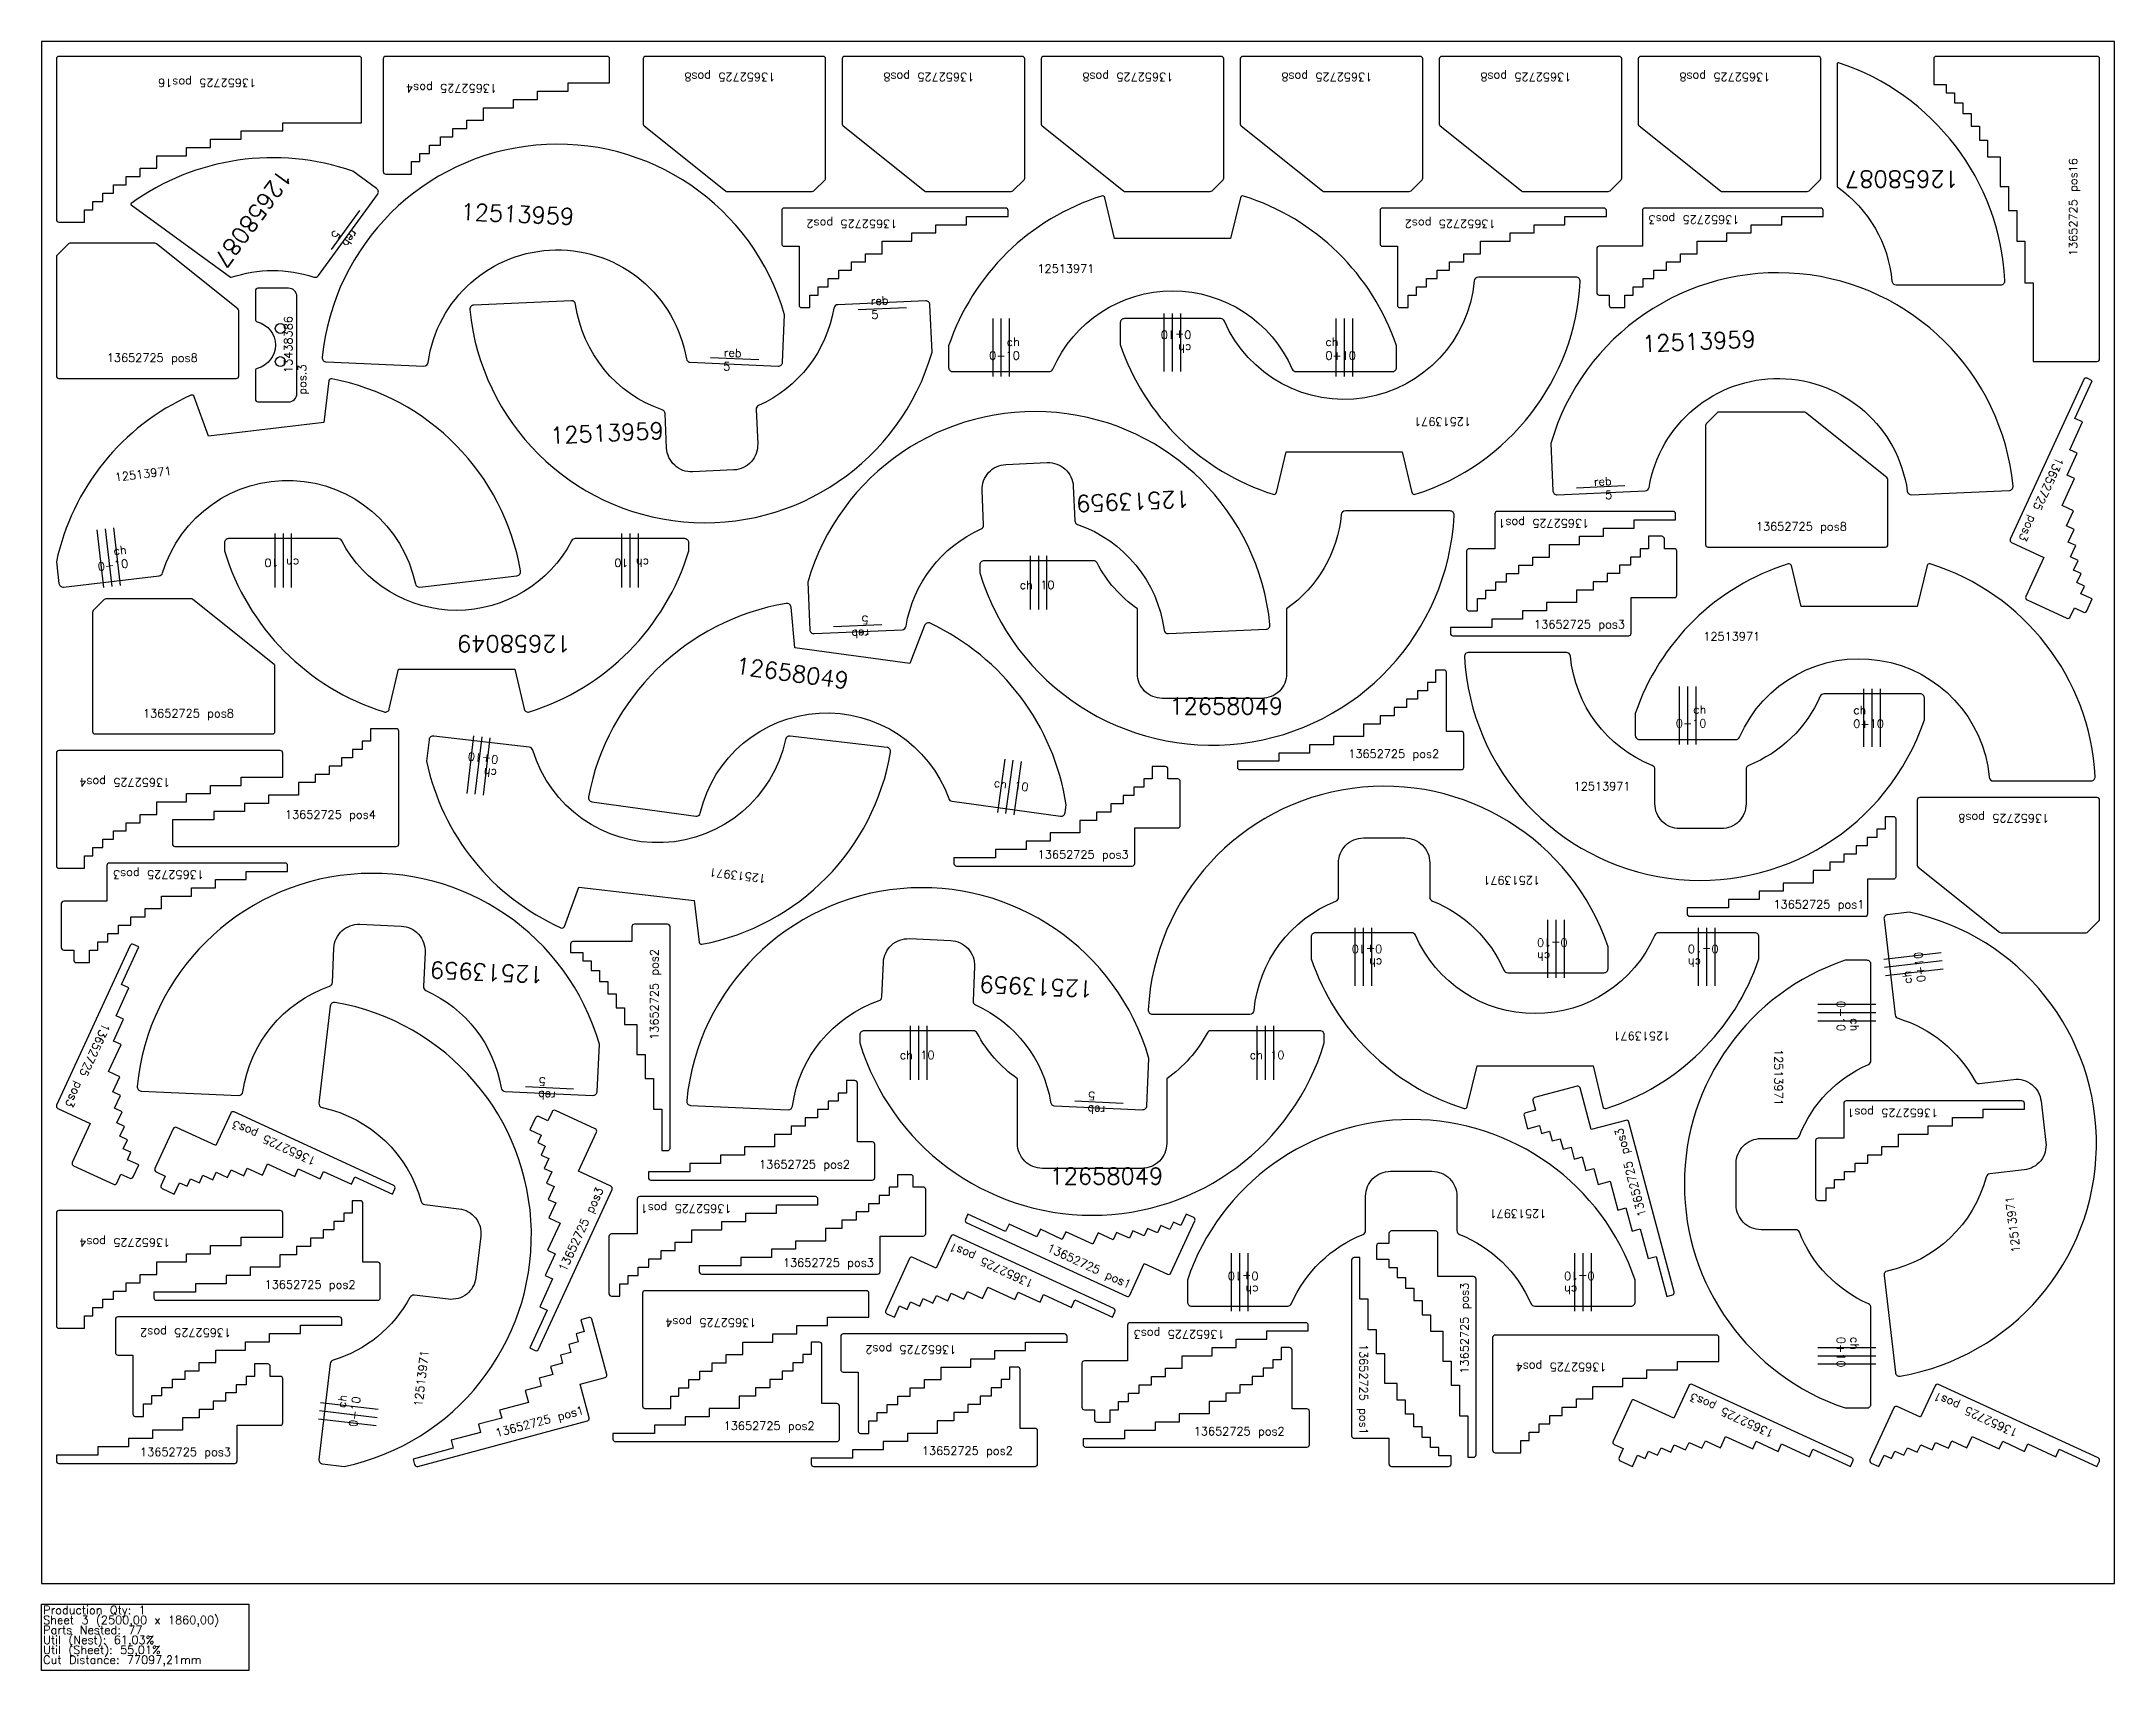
# Model space of a CAD drawing. Header units: millimetres. Extents: x 5250 to 7750, y -105 to 1860.
import ezdxf

# ---------------------------------------------------------------- set-up
doc = ezdxf.new("R2010")
doc.units = ezdxf.units.MM
for name, color, linetype in [('12513959', 7, 'Continuous'), ('12513971', 7, 'Continuous'), ('12658049', 7, 'Continuous'), ('12658087', 7, 'Continuous'), ('13438386', 7, 'Continuous'), ('13652725', 7, 'Continuous'), ('Chanfro', 7, 'Continuous'), ('Rebaixo', 7, 'Continuous'), ('sheet', 24, 'Continuous'), ('Stats', 7, 'Continuous'), ('Texto', 7, 'Continuous')]:
    doc.layers.add(name, color=color, linetype=linetype)
doc.styles.get("Standard").update_dxf_attribs({"font": 'txt.shx'})

msp = doc.modelspace()

# ---------------------------------------------------------------- texts
at = {"layer": 'Chanfro', "color": 4, "char_height": 10}
for s, insert, width, attachment_point in [('ch 0+10', (6429.8, 1502.8), 53.741, 3), ('ch 0+10', (6798.3, 1502.8), 53.741, 1), ('ch 10', (6471.6, 1199.5), 58.166, 9), ('ch 0+10', (7257.8, 1059.2), 53.741, 3), ('ch 0+10', (7434.9, 1032), 53.741, 7), ('ch 10', (6327, 632.5), 58.166, 9), ('ch 10', (6707, 632.5), 58.166, 7)]:
    msp.add_mtext(s, dxfattribs=dict(at, insert=insert, width=width, attachment_point=attachment_point))
for s, insert, width, attachment_point, rotation in [('ch 0+10', (6636.7, 1484.5), 53.741, 1, 180), ('ch 0+10', (5352, 1252.2), 53.741, 3, 6.683), ('ch 10', (5560.7, 1226.1), 58.166, 1, 180), ('ch 10', (5940.8, 1226.1), 58.166, 3, 180), ('ch 0+10', (5798.4, 971.9), 53.741, 1, 173.317), ('ch 10', (6399.4, 971), 58.166, 1, 352.1594), ('ch 0+10', (7053.5, 777.9), 53.741, 9, 180), ('ch 0+10', (6866.9, 743.7), 53.741, 1, 180), ('ch 0+10', (7235.5, 743.7), 53.741, 3, 180), ('ch 0+10', (7522.2, 725.8), 53.741, 7, 96.683), ('ch 0+10', (7415.1, 666), 53.741, 9, 270), ('ch 0+10', (6717.6, 375.8), 53.741, 7, 180), ('ch 0+10', (7086.1, 375.8), 53.741, 9, 180), ('ch 0+10', (7415.1, 297.5), 53.741, 7, 270), ('ch 0+10', (5634.9, 225.1), 53.741, 9, 83.317)]:
    msp.add_mtext(s, dxfattribs=dict(at, insert=insert, width=width, attachment_point=attachment_point, rotation=rotation))
at = {"layer": 'Rebaixo', "color": 4, "char_height": 10}
for insert, width, attachment_point, rotation in [((5598.5, 1626.3), 30.968, 9, 233.9405), ((6251, 1525.4), 35.2, 7, 2.5495), ((6073.1, 1490), 35.2, 1, 357.4505), ((7143.3, 1334.9), 35.2, 3, 2.5495), ((6247.2, 1167.5), 35.2, 7, 182.5495), ((5849.8, 610.6), 35.2, 9, 177.4505), ((6512.4, 593.3), 35.2, 9, 177.4505)]:
    msp.add_mtext('reb 5', dxfattribs=dict(at, insert=insert, width=width, attachment_point=attachment_point, rotation=rotation))
at = {"layer": 'Stats', "color": 60}
for s, p in [('Sheet 3 (2500,00 x 1860,00)', (5252, -49)), ('Production Qty: 1', (5252, -37)), ('Parts Nested: 77', (5252, -61)), ('Util (Nest): 61,03%', (5252, -73)), ('Util (Sheet): 55,01%', (5252, -85)), ('Cut Distance: 77097,21mm', (5252, -97))]:
    msp.add_text(s, height=10, dxfattribs=at).set_placement(p)
at = {"layer": 'Texto', "color": 4}
for s, insert, char_height, width, attachment_point, rotation in [('13652725 pos8', (6134.9, 1812.1), 10, 122.875, 1, 180), ('13652725 pos8', (6374.9, 1812.1), 10, 122.875, 1, 180), ('13652725 pos8', (6614.9, 1812.1), 10, 122.875, 1, 180), ('13652725 pos8', (6854.9, 1812.1), 10, 122.875, 1, 180), ('13652725 pos8', (7094.9, 1812.1), 10, 122.875, 1, 180), ('13652725 pos8', (7334.9, 1812.1), 10, 122.875, 1, 180), ('13652725 pos16', (5508.9, 1805.1), 10, 122.875, 1, 180), ('13652725 pos4', (5799.4, 1798.5), 10, 122.875, 1, 180), ('12658087', (5553.6, 1696.3), 20, 272.481, 1, 233.9405), ('12658087', (7562.2, 1684), 20, 272.481, 1, 180), ('13652725 pos16', (7695.1, 1601.1), 10, 122.875, 1, 90), ('12513959', (5755, 1644.8), 20, 125.415, 7, 357.4505), ('13652725 pos3', (7297.7, 1640.1), 10, 122.875, 1, 180), ('13652725 pos2', (6282.2, 1635), 10, 122.875, 1, 180), ('13652725 pos2', (7003.7, 1635), 10, 122.875, 1, 180), ('{\\W2.943215; }13438386 pos.3', (5542.6, 1433.9), 10, 120.903, 1, 90), ('12513959', (7180.7, 1485.3), 20, 125.415, 7, 2.5495), ('12513959', (5863.8, 1374.7), 20, 125.415, 7, 2.5495), ('12513971', (6973.9, 1396.3), 10, 263.972, 1, 180), ('13652725 pos3', (7689.1, 1355.4), 10, 122.875, 1, 245.2857), ('12513971', (5338, 1339.3), 10, 263.972, 1, 6.683), ('12513959', (6634.3, 1318.3), 20, 125.415, 7, 182.5495), ('13652725 pos1', (7116.5, 1273.8), 10, 122.875, 1, 180), ('12658049', (5888.3, 1123.5), 20, 262.02, 1, 180), ('12658049', (6088.8, 1117.4), 20, 262.02, 1, 352.1594), ('13652725 pos4', (5405.3, 961.2), 10, 122.875, 1, 180), ('13652725 pos8', (7671.2, 918.1), 10, 122.875, 1, 180), ('13652725 pos3', (5446, 850.1), 10, 122.875, 1, 180), ('12513971', (6123, 845.1), 10, 263.972, 1, 173.317), ('12513971', (7057.2, 843.1), 10, 263.972, 1, 180), ('13652725 pos2', (5984, 655.7), 10, 122.875, 1, 90), ('12513959', (5856, 744.2), 20, 125.415, 7, 177.4505), ('12513959', (6518.7, 726.9), 20, 125.415, 7, 177.4505), ('13652725 pos3', (5333.2, 672.6), 10, 122.875, 1, 245.2857), ('12513971', (7214.2, 655.5), 10, 263.972, 1, 180), ('12513971', (7349.8, 644.7), 10, 263.972, 1, 270), ('13652725 pos1', (7537.3, 562.7), 10, 122.875, 1, 180), ('13652725 pos3', (5577.9, 503.9), 10, 122.875, 1, 155.2857), ('13652725 pos3', (7175.4, 441.4), 10, 122.875, 1, 105), ('13652725 pos3', (5873.2, 379.5), 10, 122.875, 1, 65.2857), ('13652725 pos1', (6082.2, 447.2), 10, 122.875, 1, 180), ('12513971', (7064.8, 441), 10, 263.972, 1, 180), ('12513971', (7626.3, 398.5), 10, 263.972, 1, 96.683), ('13652725 pos4', (5405.3, 406.3), 10, 122.875, 1, 180), ('13652725 pos1', (6443.2, 356.2), 10, 122.875, 1, 155.2857), ('13652725 pos1', (6465.8, 410.4), 10, 122.875, 1, 335.2857), ('13652725 pos3', (6961.1, 253.2), 10, 122.875, 1, 90), ('13652725 pos2', (5478.7, 297.5), 10, 122.875, 1, 180), ('13652725 pos4', (6112.1, 309.7), 10, 122.875, 1, 180), ('13652725 pos3', (6676.8, 295.7), 10, 122.875, 1, 180), ('12513971', (5699.2, 213.8), 10, 263.972, 1, 83.317), ('13652725 pos2', (6353.3, 277.1), 10, 122.875, 1, 180), ('13652725 pos1', (6849.4, 289), 10, 122.875, 1, 270), ('13652725 pos4', (7137.4, 256.1), 10, 122.875, 1, 180), ('13652725 pos3', (7336.2, 175.2), 10, 122.875, 1, 155.2857), ('13652725 pos1', (7630.3, 176.2), 10, 122.875, 1, 155.2857), ('13652725 pos1', (5796.3, 186.1), 10, 122.875, 1, 15)]:
    msp.add_mtext(s, dxfattribs=dict(at, insert=insert, char_height=char_height, width=width, attachment_point=attachment_point, rotation=rotation))
at = {"layer": 'Texto', "color": 4, "attachment_point": 1}
for s, insert, char_height, width in [('12513971', (6451.1, 1591), 10, 263.972), ('13652725 pos8', (5328.8, 1483.5), 10, 122.875), ('13652725 pos8', (7317.5, 1280), 10, 122.875), ('13652725 pos3', (7050, 1162), 10, 122.875), ('12513971', (7254.1, 1147.4), 10, 263.972), ('13652725 pos8', (5372.4, 1054.6), 10, 122.875), ('12658049', (6610.2, 1068.3), 20, 262.02), ('13652725 pos2', (6825.9, 1005.8), 10, 122.875), ('12513971', (7097.7, 966.7), 10, 263.972), ('13652725 pos4', (5543.6, 932.5), 10, 122.875), ('13652725 pos3', (6451.4, 884.3), 10, 122.875), ('13652725 pos1', (7338.7, 824.2), 10, 122.875), ('13652725 pos2', (6115.4, 510.6), 10, 122.875), ('12658049', (6465.6, 501.4), 20, 262.02), ('13652725 pos3', (6144.2, 392), 10, 122.875), ('13652725 pos2', (5519.1, 365.6), 10, 122.875), ('13652725 pos2', (6072.7, 195.2), 10, 122.875), ('13652725 pos2', (6639.6, 188.7), 10, 122.875), ('13652725 pos3', (5368.9, 163.7), 10, 122.875), ('13652725 pos2', (6311.7, 165.2), 10, 122.875)]:
    msp.add_mtext(s, dxfattribs=dict(at, insert=insert, char_height=char_height, width=width))

# ---------------------------------------------------------------- linework, layer by layer
at = {"color": 4}
for points in [[(5885.1, 1810), (5935.1, 1810), (5935.1, 1839, 0.414214), (5932.1, 1842), (5665.1, 1842, 0.414214), (5662.1, 1839), (5662.1, 1703, 0.414214), (5665.1, 1700), (5696.1, 1700), (5696.1, 1715), (5706.1, 1715), (5706.1, 1725), (5718.1, 1725), (5718.1, 1735), (5731.1, 1735), (5731.1, 1745), (5746.1, 1745), (5746.1, 1755), (5763.1, 1755), (5763.1, 1765), (5783.1, 1765), (5783.1, 1780), (5819.1, 1780), (5819.1, 1790), (5848.1, 1790), (5848.1, 1800), (5885.1, 1800)], [(5978.7, 1842, 0.414214), (5975.7, 1839), (5975.7, 1760.4, 0.227838), (5976.9, 1758.1), (6074.9, 1679.7, 0.170304), (6076.8, 1679), (6179.5, 1679, 0.198912), (6181.6, 1679.9), (6194.9, 1693.1, 0.198912), (6195.7, 1695.2), (6195.7, 1839, 0.414214), (6192.7, 1842)], [(6218.7, 1842, 0.414214), (6215.7, 1839), (6215.7, 1760.4, 0.227838), (6216.9, 1758.1), (6314.9, 1679.7, 0.170304), (6316.8, 1679), (6419.5, 1679, 0.198912), (6421.6, 1679.9), (6434.9, 1693.1, 0.198912), (6435.7, 1695.2), (6435.7, 1839, 0.414214), (6432.7, 1842)], [(6458.7, 1842, 0.414214), (6455.7, 1839), (6455.7, 1760.4, 0.227838), (6456.9, 1758.1), (6554.9, 1679.7, 0.170304), (6556.8, 1679), (6659.5, 1679, 0.198912), (6661.6, 1679.9), (6674.9, 1693.1, 0.198912), (6675.7, 1695.2), (6675.7, 1839, 0.414214), (6672.7, 1842)], [(6698.7, 1842, 0.414214), (6695.7, 1839), (6695.7, 1760.4, 0.227838), (6696.9, 1758.1), (6794.9, 1679.7, 0.170304), (6796.8, 1679), (6899.5, 1679, 0.198912), (6901.6, 1679.9), (6914.9, 1693.1, 0.198912), (6915.7, 1695.2), (6915.7, 1839, 0.414214), (6912.7, 1842)], [(6938.7, 1842, 0.414214), (6935.7, 1839), (6935.7, 1760.4, 0.227838), (6936.9, 1758.1), (7034.9, 1679.7, 0.170304), (7036.8, 1679), (7139.5, 1679, 0.198912), (7141.6, 1679.9), (7154.9, 1693.1, 0.198912), (7155.7, 1695.2), (7155.7, 1839, 0.414214), (7152.7, 1842)], [(7178.7, 1842, 0.414214), (7175.7, 1839), (7175.7, 1760.4, 0.227838), (7176.9, 1758.1), (7274.9, 1679.7, 0.170304), (7276.8, 1679), (7379.5, 1679, 0.198912), (7381.6, 1679.9), (7394.9, 1693.1, 0.198912), (7395.7, 1695.2), (7395.7, 1839, 0.414214), (7392.7, 1842)], [(6142.7, 1616, 0.414214), (6145.7, 1613), (6163.7, 1613), (6163.7, 1542, 0.414214), (6166.7, 1539), (6176.7, 1539), (6176.7, 1554), (6186.7, 1554), (6186.7, 1564), (6198.7, 1564), (6198.7, 1574), (6211.7, 1574), (6211.7, 1584), (6226.7, 1584), (6226.7, 1594), (6243.7, 1594), (6243.7, 1604), (6263.7, 1604), (6263.7, 1619), (6299.7, 1619), (6299.7, 1629), (6328.7, 1629), (6328.7, 1639), (6365.7, 1639), (6365.7, 1649), (6415.7, 1649), (6415.7, 1656, 0.414214), (6412.7, 1659), (6145.7, 1659, 0.414214), (6142.7, 1656)], [(6864.2, 1616, 0.414214), (6867.2, 1613), (6885.2, 1613), (6885.2, 1542, 0.414214), (6888.2, 1539), (6898.2, 1539), (6898.2, 1554), (6908.2, 1554), (6908.2, 1564), (6920.2, 1564), (6920.2, 1574), (6933.2, 1574), (6933.2, 1584), (6948.2, 1584), (6948.2, 1594), (6965.2, 1594), (6965.2, 1604), (6985.2, 1604), (6985.2, 1619), (7021.2, 1619), (7021.2, 1629), (7050.2, 1629), (7050.2, 1639), (7087.2, 1639), (7087.2, 1649), (7137.2, 1649), (7137.2, 1656, 0.414214), (7134.2, 1659), (6867.2, 1659, 0.414214), (6864.2, 1656)], [(5485, 1453.5, 0.414214), (5488, 1456.5), (5488, 1535.1, 0.227838), (5486.9, 1537.4), (5388.8, 1615.8, 0.170304), (5386.9, 1616.5), (5284.2, 1616.5, 0.198912), (5282.1, 1615.6), (5268.9, 1602.4, 0.198912), (5268, 1600.3), (5268, 1456.5, 0.414214), (5271, 1453.5)], [(7473.7, 1250, 0.414214), (7476.7, 1253), (7476.7, 1331.6, 0.227838), (7475.5, 1333.9), (7377.5, 1412.4, 0.170304), (7375.6, 1413), (7272.9, 1413, 0.198912), (7270.8, 1412.1), (7257.6, 1398.9, 0.198912), (7256.7, 1396.8), (7256.7, 1253, 0.414214), (7259.7, 1250)], [(5528.6, 1024.7, 0.414214), (5531.6, 1027.7), (5531.6, 1106.2, 0.227838), (5530.5, 1108.6), (5432.4, 1187, 0.170304), (5430.5, 1187.7), (5327.8, 1187.7, 0.198912), (5325.7, 1186.8), (5312.5, 1173.6, 0.198912), (5311.6, 1171.4), (5311.6, 1027.7, 0.414214), (5314.6, 1024.7)], [(6965.3, 1024.7, 0.414214), (6962.3, 1027.7), (6944.3, 1027.7), (6944.3, 1098.7, 0.414214), (6941.3, 1101.7), (6931.3, 1101.7), (6931.3, 1086.7), (6921.3, 1086.7), (6921.3, 1076.7), (6909.3, 1076.7), (6909.3, 1066.7), (6896.3, 1066.7), (6896.3, 1056.7), (6881.3, 1056.7), (6881.3, 1046.7), (6864.3, 1046.7), (6864.3, 1036.7), (6844.3, 1036.7), (6844.3, 1021.7), (6808.3, 1021.7), (6808.3, 1011.7), (6779.3, 1011.7), (6779.3, 1001.7), (6742.3, 1001.7), (6742.3, 991.7), (6692.3, 991.7), (6692.3, 984.7, 0.414214), (6695.3, 981.7), (6962.3, 981.7, 0.414214), (6965.3, 984.7)], [(5457.9, 921), (5407.9, 921), (5407.9, 892, 0.414214), (5410.9, 889), (5677.9, 889, 0.414214), (5680.9, 892), (5680.9, 1028, 0.414214), (5677.9, 1031), (5646.9, 1031), (5646.9, 1016), (5636.9, 1016), (5636.9, 1006), (5624.9, 1006), (5624.9, 996), (5611.9, 996), (5611.9, 986), (5596.9, 986), (5596.9, 976), (5579.9, 976), (5579.9, 966), (5559.9, 966), (5559.9, 951), (5523.9, 951), (5523.9, 941), (5494.9, 941), (5494.9, 931), (5457.9, 931)], [(5491, 972.7), (5541, 972.7), (5541, 1001.7, 0.414214), (5538, 1004.7), (5271, 1004.7, 0.414214), (5268, 1001.7), (5268, 865.7, 0.414214), (5271, 862.7), (5302, 862.7), (5302, 877.7), (5312, 877.7), (5312, 887.7), (5324, 887.7), (5324, 897.7), (5337, 897.7), (5337, 907.7), (5352, 907.7), (5352, 917.7), (5369, 917.7), (5369, 927.7), (5389, 927.7), (5389, 942.7), (5425, 942.7), (5425, 952.7), (5454, 952.7), (5454, 962.7), (5491, 962.7)], [(7515, 948, 0.414214), (7512, 945), (7512, 866.5, 0.227838), (7513.1, 864.1), (7611.2, 785.7, 0.170304), (7613.1, 785), (7715.8, 785, 0.198912), (7717.9, 785.9), (7731.1, 799.1, 0.198912), (7732, 801.3), (7732, 945, 0.414214), (7729, 948)], [(5965, 795.2, 0.414214), (5962, 792.2), (5962, 774.2), (5891, 774.2, 0.414214), (5888, 771.2), (5888, 761.2), (5903, 761.2), (5903, 751.2), (5913, 751.2), (5913, 739.2), (5923, 739.2), (5923, 726.2), (5933, 726.2), (5933, 711.2), (5943, 711.2), (5943, 694.2), (5953, 694.2), (5953, 674.2), (5968, 674.2), (5968, 638.2), (5978, 638.2), (5978, 609.2), (5988, 609.2), (5988, 572.2), (5998, 572.2), (5998, 522.2), (6005, 522.2, 0.414214), (6008, 525.2), (6008, 792.2, 0.414214), (6005, 795.2)], [(6254.9, 529.6, 0.414214), (6251.9, 532.6), (6233.9, 532.6), (6233.9, 603.6, 0.414214), (6230.9, 606.6), (6220.9, 606.6), (6220.9, 591.6), (6210.9, 591.6), (6210.9, 581.6), (6198.9, 581.6), (6198.9, 571.6), (6185.9, 571.6), (6185.9, 561.6), (6170.9, 561.6), (6170.9, 551.6), (6153.9, 551.6), (6153.9, 541.6), (6133.9, 541.6), (6133.9, 526.6), (6097.9, 526.6), (6097.9, 516.6), (6068.9, 516.6), (6068.9, 506.6), (6031.9, 506.6), (6031.9, 496.6), (5981.9, 496.6), (5981.9, 489.6, 0.414214), (5984.9, 486.6), (6251.9, 486.6, 0.414214), (6254.9, 489.6)], [(5658.6, 384.6, 0.414214), (5655.6, 387.6), (5637.6, 387.6), (5637.6, 458.6, 0.414214), (5634.6, 461.6), (5624.6, 461.6), (5624.6, 446.6), (5614.6, 446.6), (5614.6, 436.6), (5602.6, 436.6), (5602.6, 426.6), (5589.6, 426.6), (5589.6, 416.6), (5574.6, 416.6), (5574.6, 406.6), (5557.6, 406.6), (5557.6, 396.6), (5537.6, 396.6), (5537.6, 381.6), (5501.6, 381.6), (5501.6, 371.6), (5472.6, 371.6), (5472.6, 361.6), (5435.6, 361.6), (5435.6, 351.6), (5385.6, 351.6), (5385.6, 344.6, 0.414214), (5388.6, 341.6), (5655.6, 341.6, 0.414214), (5658.6, 344.6)], [(5491, 417.8), (5541, 417.8), (5541, 446.8, 0.414214), (5538, 449.8), (5271, 449.8, 0.414214), (5268, 446.8), (5268, 310.8, 0.414214), (5271, 307.8), (5302, 307.8), (5302, 322.8), (5312, 322.8), (5312, 332.8), (5324, 332.8), (5324, 342.8), (5337, 342.8), (5337, 352.8), (5352, 352.8), (5352, 362.8), (5369, 362.8), (5369, 372.8), (5389, 372.8), (5389, 387.8), (5425, 387.8), (5425, 397.8), (5454, 397.8), (5454, 407.8), (5491, 407.8)], [(6197.8, 321.1), (6247.8, 321.1), (6247.8, 350.1, 0.414214), (6244.8, 353.1), (5977.8, 353.1, 0.414214), (5974.8, 350.1), (5974.8, 214.1, 0.414214), (5977.8, 211.1), (6008.8, 211.1), (6008.8, 226.1), (6018.8, 226.1), (6018.8, 236.1), (6030.8, 236.1), (6030.8, 246.1), (6043.8, 246.1), (6043.8, 256.1), (6058.8, 256.1), (6058.8, 266.1), (6075.8, 266.1), (6075.8, 276.1), (6095.8, 276.1), (6095.8, 291.1), (6131.8, 291.1), (6131.8, 301.1), (6160.8, 301.1), (6160.8, 311.1), (6197.8, 311.1)], [(5339.2, 278.6, 0.414214), (5342.2, 275.6), (5360.2, 275.6), (5360.2, 204.6, 0.414214), (5363.2, 201.6), (5373.2, 201.6), (5373.2, 216.6), (5383.2, 216.6), (5383.2, 226.6), (5395.2, 226.6), (5395.2, 236.6), (5408.2, 236.6), (5408.2, 246.6), (5423.2, 246.6), (5423.2, 256.6), (5440.2, 256.6), (5440.2, 266.6), (5460.2, 266.6), (5460.2, 281.6), (5496.2, 281.6), (5496.2, 291.6), (5525.2, 291.6), (5525.2, 301.6), (5562.2, 301.6), (5562.2, 311.6), (5612.2, 311.6), (5612.2, 318.6, 0.414214), (5609.2, 321.6), (5342.2, 321.6, 0.414214), (5339.2, 318.6)], [(6213.8, 258.1, 0.414214), (6216.8, 255.1), (6234.8, 255.1), (6234.8, 184.1, 0.414214), (6237.8, 181.1), (6247.8, 181.1), (6247.8, 196.1), (6257.8, 196.1), (6257.8, 206.1), (6269.8, 206.1), (6269.8, 216.1), (6282.8, 216.1), (6282.8, 226.1), (6297.8, 226.1), (6297.8, 236.1), (6314.8, 236.1), (6314.8, 246.1), (6334.8, 246.1), (6334.8, 261.1), (6370.8, 261.1), (6370.8, 271.1), (6399.8, 271.1), (6399.8, 281.1), (6436.8, 281.1), (6436.8, 291.1), (6486.8, 291.1), (6486.8, 298.1, 0.414214), (6483.8, 301.1), (6216.8, 301.1, 0.414214), (6213.8, 298.1)], [(6212.2, 214.1, 0.414214), (6209.2, 217.1), (6191.2, 217.1), (6191.2, 288.1, 0.414214), (6188.2, 291.1), (6178.2, 291.1), (6178.2, 276.1), (6168.2, 276.1), (6168.2, 266.1), (6156.2, 266.1), (6156.2, 256.1), (6143.2, 256.1), (6143.2, 246.1), (6128.2, 246.1), (6128.2, 236.1), (6111.2, 236.1), (6111.2, 226.1), (6091.2, 226.1), (6091.2, 211.1), (6055.2, 211.1), (6055.2, 201.1), (6026.2, 201.1), (6026.2, 191.1), (5989.2, 191.1), (5989.2, 181.1), (5939.2, 181.1), (5939.2, 174.1, 0.414214), (5942.2, 171.1), (6209.2, 171.1, 0.414214), (6212.2, 174.1)], [(6779.1, 207.6, 0.414214), (6776.1, 210.6), (6758.1, 210.6), (6758.1, 281.6, 0.414214), (6755.1, 284.6), (6745.1, 284.6), (6745.1, 269.6), (6735.1, 269.6), (6735.1, 259.6), (6723.1, 259.6), (6723.1, 249.6), (6710.1, 249.6), (6710.1, 239.6), (6695.1, 239.6), (6695.1, 229.6), (6678.1, 229.6), (6678.1, 219.6), (6658.1, 219.6), (6658.1, 204.6), (6622.1, 204.6), (6622.1, 194.6), (6593.1, 194.6), (6593.1, 184.6), (6556.1, 184.6), (6556.1, 174.6), (6506.1, 174.6), (6506.1, 167.6, 0.414214), (6509.1, 164.6), (6776.1, 164.6, 0.414214), (6779.1, 167.6)], [(7223, 267.6), (7273, 267.6), (7273, 296.6, 0.414214), (7270, 299.6), (7003, 299.6, 0.414214), (7000, 296.6), (7000, 160.6, 0.414214), (7003, 157.6), (7034, 157.6), (7034, 172.6), (7044, 172.6), (7044, 182.6), (7056, 182.6), (7056, 192.6), (7069, 192.6), (7069, 202.6), (7084, 202.6), (7084, 212.6), (7101, 212.6), (7101, 222.6), (7121, 222.6), (7121, 237.6), (7157, 237.6), (7157, 247.6), (7186, 247.6), (7186, 257.6), (7223, 257.6)], [(6451.2, 184.1, 0.414214), (6448.2, 187.1), (6430.2, 187.1), (6430.2, 258.1, 0.414214), (6427.2, 261.1), (6417.2, 261.1), (6417.2, 246.1), (6407.2, 246.1), (6407.2, 236.1), (6395.2, 236.1), (6395.2, 226.1), (6382.2, 226.1), (6382.2, 216.1), (6367.2, 216.1), (6367.2, 206.1), (6350.2, 206.1), (6350.2, 196.1), (6330.2, 196.1), (6330.2, 181.1), (6294.2, 181.1), (6294.2, 171.1), (6265.2, 171.1), (6265.2, 161.1), (6228.2, 161.1), (6228.2, 151.1), (6178.2, 151.1), (6178.2, 144.1, 0.414214), (6181.2, 141.1), (6448.2, 141.1, 0.414214), (6451.2, 144.1)]]:
    msp.add_lwpolyline(points, format="xyb", close=True, dxfattribs=at)
at = {"layer": '12513959', "color": 4}
for points in [[(5593.5, 1473.5), (5711.2, 1468.3, 0.387391), (5716.3, 1472.6, -0.858818), (6027.7, 1477.1, 0.353739), (6032.4, 1473), (6138.4, 1468.3, 0.414214), (6143.6, 1473), (6146.2, 1530.2, 0.826224), (5588.7, 1479, 0.43)], [(7622.9, 1318.4, 0.43), (7627.7, 1323.9, 0.826224), (7070.3, 1375.1), (7072.8, 1317.9, 0.414214), (7078, 1313.2), (7184, 1317.9, 0.353739), (7188.7, 1322, -0.858818), (7500.1, 1317.5, 0.387391), (7505.3, 1313.2)], [(6111.9, 1416), (6113.7, 1374.5, -0.414214), (6085.1, 1343.2), (6035.2, 1340.9, -0.414214), (6003.9, 1369.6), (6002, 1411.1, 0.307315), (5998.7, 1415.6, -0.282196), (5894.2, 1542.9, 0.387391), (5889, 1547.2), (5771.4, 1542, 0.43), (5766.6, 1536.5, 0.826224), (6324, 1485.3), (6321.5, 1542.5, 0.414214), (6316.3, 1547.2), (6210.3, 1542.5, 0.353739), (6205.6, 1538.3, -0.250508), (6114.8, 1420.8, 0.307315)], [(6386.2, 1277), (6384.4, 1318.5, -0.414214), (6413, 1349.8), (6463, 1352, -0.414214), (6494.3, 1323.4), (6496.1, 1281.9, 0.307315), (6499.5, 1277.4, -0.282196), (6603.9, 1150, 0.387391), (6609.1, 1145.7), (6726.8, 1151, 0.43), (6731.5, 1156.5, 0.826224), (6174.1, 1207.7), (6176.6, 1150.5, 0.414214), (6181.9, 1145.7), (6287.9, 1150.5, 0.353739), (6292.6, 1154.6, -0.250508), (6383.3, 1272.2, 0.307315)], [(5710.7, 720, 0.307315), (5713.7, 715.2, -0.250508), (5804.4, 597.7, 0.353739), (5809.1, 593.5), (5915.1, 588.8, 0.414214), (5920.3, 593.6), (5922.8, 650.7, 0.826224), (5365.4, 599.5, 0.43), (5370.2, 594), (5487.9, 588.8, 0.387391), (5493, 593.1, -0.282196), (5597.5, 720.4, 0.307315), (5600.8, 724.9), (5602.7, 766.4, -0.414214), (5634, 795.1), (5683.9, 792.8, -0.414214), (5712.6, 761.5)], [(6373.4, 702.7, 0.307315), (6376.3, 697.9, -0.250508), (6467, 580.4, 0.353739), (6471.7, 576.2), (6577.7, 571.5, 0.414214), (6583, 576.2), (6585.5, 633.4, 0.826224), (6028.1, 582.2, 0.43), (6032.8, 576.7), (6150.5, 571.5, 0.387391), (6155.7, 575.8, -0.282196), (6260.1, 703.1, 0.307315), (6263.5, 707.6), (6265.3, 749.1, -0.414214), (6296.6, 777.8), (6346.6, 775.5, -0.414214), (6375.2, 744.2)]]:
    msp.add_lwpolyline(points, format="xyb", close=True, dxfattribs=at)
at = {"layer": '12513971', "color": 4}
for points in [[(6532.3, 1671.3, 0.434973), (6528.5, 1673.5, 0.23941), (6344, 1492.9), (6344, 1466.7, 0.414214), (6349, 1461.7), (6465.1, 1461.7, 0.298217), (6469.7, 1464.7, -0.654654), (6758.4, 1464.7, 0.298217), (6763, 1461.7), (6879, 1461.7, 0.414214), (6884, 1466.7), (6884, 1492.9, 0.23941), (6699.6, 1673.5, 0.434973), (6695.8, 1671.3), (6684, 1622.2), (6544, 1622.2)], [(6906.6, 1313.8, 0.31269), (7105.6, 1570.4, 0.43), (7100.6, 1575.7), (6982.8, 1575.7, 0.387391), (6977.8, 1571.1, -0.775159), (6676.6, 1522.7, 0.298217), (6672.1, 1525.7), (6556, 1525.7, 0.414214), (6551, 1520.7), (6551, 1494.4, 0.23941), (6735.4, 1313.8, 0.434973), (6739.2, 1316), (6751, 1365.2), (6891, 1365.2), (6902.7, 1316, 0.434973)], [(5596.6, 1450.5), (5590.6, 1400.3), (5451.6, 1384), (5434.2, 1431.5, 0.434973), (5430.2, 1433.2, 0.23941), (5268, 1232.3), (5271.1, 1206.3, 0.414214), (5276.6, 1201.9), (5391.9, 1215.4, 0.298217), (5396.1, 1218.9, -0.775159), (5700.9, 1205.8, 0.387391), (5706.3, 1201.9), (5823.3, 1215.6, 0.43), (5827.7, 1221.4, 0.31269), (5600.1, 1453.1, 0.434973)], [(7523.9, 1227.7), (7512.1, 1178.5), (7372.1, 1178.5), (7360.3, 1227.7, 0.434973), (7356.5, 1229.9, 0.23941), (7172.1, 1049.3), (7172.1, 1023, 0.414214), (7177.1, 1018), (7293.2, 1018, 0.298217), (7297.8, 1021, -0.775159), (7598.9, 972.6, 0.387391), (7603.9, 968), (7721.7, 968, 0.43), (7726.7, 973.3, 0.31269), (7527.7, 1229.9, 0.434973)], [(7195.7, 982.1, 0.307315), (7192.5, 986.8, -0.282196), (7093.8, 1118.6, 0.387391), (7088.9, 1123.1), (6971.1, 1123.1, 0.43), (6966.1, 1117.9, 0.826224), (7520.7, 1041.9), (7520.7, 1068.1, 0.414214), (7515.7, 1073.1), (7399.6, 1073.1, 0.298217), (7395, 1070.1, -0.197795), (7308.8, 986.8, 0.307315), (7305.7, 982.1), (7305.7, 940.5, -0.414214), (7275.7, 910.5), (7225.7, 910.5, -0.414214), (7195.7, 940.5)], [(6046.5, 771, 0.31269), (6274, 1002.6, 0.43), (6269.7, 1008.5), (6152.7, 1022.2, 0.387391), (6147.2, 1018.2, -0.775159), (5842.5, 1005.2, 0.298217), (5838.2, 1008.7), (5723, 1022.2, 0.414214), (5717.4, 1017.8), (5714.4, 991.7, 0.23941), (5876.5, 790.9, 0.434973), (5880.6, 792.6), (5898, 840.1), (6037, 823.8), (6043, 773.6, 0.434973)], [(6814.2, 827.7), (6814.2, 869.3, -0.414214), (6844.2, 899.3), (6894.2, 899.3, -0.414214), (6924.2, 869.3), (6924.2, 827.7, 0.307315), (6927.4, 823.1, -0.197795), (7013.6, 739.7, 0.298217), (7018.2, 736.7), (7134.2, 736.7, 0.414214), (7139.2, 741.7), (7139.2, 768, 0.826224), (6584.7, 692, 0.43), (6589.6, 686.7), (6707.4, 686.7, 0.387391), (6712.4, 691.3, -0.282196), (6811.1, 823.1, 0.307315)], [(7599.6, 494, 0.307315), (7595.3, 490.3, -0.282196), (7475.9, 376.9, 0.387391), (7472, 371.5), (7485.7, 254.5, 0.43), (7491.5, 250.1, 0.826224), (7502.4, 809.8), (7476.3, 806.7, 0.414214), (7472, 801.2), (7485.5, 685.9, 0.298217), (7489, 681.7, -0.197795), (7581.8, 605.8, 0.307315), (7586.8, 603.2), (7628.1, 608.1, -0.414214), (7661.4, 581.8), (7667.2, 532.1, -0.414214), (7640.9, 498.8)], [(7133, 575.2, 0.434973), (7136.8, 573, 0.23941), (7321.2, 753.6), (7321.2, 779.9, 0.414214), (7316.2, 784.9), (7200.1, 784.9, 0.298217), (7195.6, 781.9, -0.654654), (6906.9, 781.9, 0.298217), (6902.3, 784.9), (6786.2, 784.9, 0.414214), (6781.2, 779.9), (6781.2, 753.6, 0.23941), (6965.6, 573, 0.434973), (6969.5, 575.2), (6981.2, 624.4), (7121.2, 624.4)], [(7323.7, 536.7), (7365.2, 536.7, 0.307315), (7369.9, 539.9, -0.197795), (7453.3, 626.1, 0.298217), (7456.3, 630.7), (7456.3, 746.7, 0.414214), (7451.3, 751.7), (7425, 751.7, 0.717624), (7425, 211.7), (7451.3, 211.7, 0.414214), (7456.3, 216.7), (7456.3, 332.8, 0.298217), (7453.3, 337.4, -0.197795), (7369.9, 423.6, 0.307315), (7365.2, 426.7), (7323.7, 426.7, -0.414214), (7293.7, 456.7), (7293.7, 506.7, -0.414214)], [(5712.2, 457), (5753.5, 452.1, -0.414214), (5779.8, 418.8), (5774, 369.2, -0.414214), (5740.7, 342.9), (5699.4, 347.7, 0.307315), (5694.4, 345.1, -0.197795), (5601.6, 269.2, 0.298217), (5598.1, 265), (5584.6, 149.7, 0.414214), (5589, 144.2), (5615, 141.1, 0.826224), (5604.1, 700.8, 0.43), (5598.3, 696.4), (5584.6, 579.5, 0.387391), (5588.5, 574, -0.282196), (5708, 460.6, 0.307315)], [(6956.9, 467.2), (6956.9, 425.6, 0.307315), (6960, 421, -0.197795), (7046.2, 337.6, 0.298217), (7050.8, 334.6), (7166.9, 334.6, 0.414214), (7171.9, 339.6), (7171.9, 365.9, 0.717624), (6631.9, 365.9), (6631.9, 339.6, 0.414214), (6636.9, 334.6), (6752.9, 334.6, 0.298217), (6757.5, 337.6, -0.197795), (6843.7, 421, 0.307315), (6846.9, 425.6), (6846.9, 467.2, -0.414214), (6876.9, 497.2), (6926.9, 497.2, -0.414214)]]:
    msp.add_lwpolyline(points, format="xyb", close=True, dxfattribs=at)
at = {"layer": '12658049', "color": 4}
for points in [[(6571.6, 1097.6), (6571.6, 1175.6, -0.119347), (6523, 1231, 0.27887), (6518.6, 1233.7), (6386.6, 1233.7, 0.414214), (6381.6, 1228.7), (6381.6, 1219.1, 0.840577), (6953.7, 1288.4, 0.429586), (6948.7, 1293.7), (6822.4, 1293.7, 0.387226), (6817.4, 1289.1, -0.219706), (6751.6, 1175.6), (6751.6, 1097.6, -0.414214), (6721.6, 1067.6), (6601.6, 1067.6, -0.414214)], [(5832, 1054.9, 0.435826), (5838.4, 1051.3, 0.248185), (6030.7, 1245.7), (6030.7, 1255.3, 0.414214), (6025.7, 1260.3), (5893.8, 1260.3, 0.27887), (5889.3, 1257.6, -0.604773), (5612.1, 1257.6, 0.27887), (5607.7, 1260.3), (5475.7, 1260.3, 0.414214), (5470.7, 1255.3), (5470.7, 1245.7, 0.248185), (5663.1, 1051.3, 0.435826), (5669.5, 1054.9), (5680.7, 1102.8), (5820.7, 1102.8)], [(6478.9, 925.5, 0.414214), (6484.5, 929.8), (6485.8, 939.3, 0.248185), (6321.8, 1158.2, 0.435826), (6315, 1155.5), (6297.3, 1109.5), (6158.6, 1128.6), (6153.9, 1177.6, 0.435826), (6148.1, 1182.1, 0.313253), (5909.6, 948.7, 0.429586), (5913.8, 942.8), (6039, 925.5, 0.387226), (6044.5, 929.3, -0.746733), (6344.1, 946.8, 0.27887), (6348.1, 943.5)], [(6427, 530.7), (6427, 608.7, -0.119347), (6378.4, 664, 0.27887), (6374, 666.7), (6242, 666.7, 0.414214), (6237, 661.7), (6237, 652.1, 0.742519), (6797, 652.1), (6797, 661.7, 0.414214), (6792, 666.7), (6660, 666.7, 0.27887), (6655.6, 664, -0.119347), (6607, 608.7), (6607, 530.7, -0.414214), (6577, 500.7), (6457, 500.7, -0.414214)]]:
    msp.add_lwpolyline(points, format="xyb", close=True, dxfattribs=at)
at = {"layer": '12658087', "color": 4}
for points in [[(7415.7, 1833.3), (7415.7, 1684.9, 0.243337), (7416.2, 1684.1, -0.218841), (7481.6, 1570.9, 0.387226), (7486.5, 1566.4), (7612.9, 1566.4, 0.429586), (7617.8, 1571.7, 0.309641), (7417.1, 1834.3, 0.510573)], [(5478, 1575.7, 0.243337), (5478.9, 1575.5, -0.163054), (5578.4, 1575.8, 0.32655), (5584, 1577.6), (5655.3, 1675.5, 0.414214), (5654.2, 1682.5), (5625.4, 1703.4, 0.244692), (5358.1, 1664.6, 0.510573), (5358.1, 1663)]]:
    msp.add_lwpolyline(points, format="xyb", close=True, dxfattribs=at)
at = {"layer": '13438386', "color": 4}
msp.add_lwpolyline([(5508, 1428.3, 0.414214), (5511, 1425.3), (5548, 1425.3, 0.414214), (5558, 1435.3), (5558, 1552.3, 0.414214), (5548, 1562.3), (5511, 1562.3, 0.414214), (5508, 1559.3), (5508, 1524.8, 0.341999), (5510.3, 1521.9, -0.774597), (5510.3, 1465.7, 0.341999), (5508, 1462.8)], format="xyb", close=True, dxfattribs=at)
for centre in [(5538, 1513.8), (5538, 1473.8)]:
    msp.add_circle(centre, 6, dxfattribs=at)
at = {"layer": '13652725', "color": 4}
for points in [[(5636, 1839, 0.414214), (5633, 1842), (5271, 1842, 0.414214), (5268, 1839), (5268, 1645, 0.414214), (5271, 1642), (5302, 1642), (5302, 1657), (5312, 1657), (5312, 1667), (5324, 1667), (5324, 1677), (5337, 1677), (5337, 1687), (5352, 1687), (5352, 1697), (5369, 1697), (5369, 1707), (5389, 1707), (5389, 1722), (5425, 1722), (5425, 1732), (5454, 1732), (5454, 1742), (5491, 1742), (5491, 1752), (5541, 1752), (5541, 1762), (5636, 1762)], [(7729, 1474, 0.414214), (7732, 1477), (7732, 1839, 0.414214), (7729, 1842), (7535, 1842, 0.414214), (7532, 1839), (7532, 1808), (7547, 1808), (7547, 1798), (7557, 1798), (7557, 1786), (7567, 1786), (7567, 1773), (7577, 1773), (7577, 1758), (7587, 1758), (7587, 1741), (7597, 1741), (7597, 1721), (7612, 1721), (7612, 1685), (7622, 1685), (7622, 1656), (7632, 1656), (7632, 1619), (7642, 1619), (7642, 1569), (7652, 1569), (7652, 1474)], [(7183.6, 1659, 0.414214), (7180.6, 1656), (7180.6, 1613), (7128.6, 1613, 0.414214), (7125.6, 1610), (7125.6, 1557, 0.414214), (7128.6, 1554), (7140.6, 1554), (7140.6, 1542, 0.414214), (7143.6, 1539), (7159.6, 1539), (7159.6, 1554), (7169.6, 1554), (7169.6, 1564), (7181.6, 1564), (7181.6, 1574), (7194.6, 1574), (7194.6, 1584), (7209.6, 1584), (7209.6, 1594), (7226.6, 1594), (7226.6, 1604), (7246.6, 1604), (7246.6, 1619), (7282.6, 1619), (7282.6, 1629), (7311.6, 1629), (7311.6, 1639), (7348.6, 1639), (7348.6, 1649), (7398.6, 1649), (7398.6, 1656, 0.414214), (7395.6, 1659)], [(7624.2, 1259.6, 0.414214), (7625.7, 1255.7), (7664.7, 1237.7), (7643, 1190.5, 0.414214), (7644.5, 1186.5), (7692.6, 1164.3, 0.414214), (7696.6, 1165.8), (7701.6, 1176.7), (7712.5, 1171.7, 0.414214), (7716.5, 1173.1), (7723.2, 1187.7), (7709.5, 1193.9), (7713.7, 1203), (7704.6, 1207.2), (7709.7, 1218.1), (7700.6, 1222.3), (7706, 1234.1), (7696.9, 1238.3), (7703.2, 1251.9), (7694.1, 1256.1), (7701.2, 1271.5), (7692.1, 1275.7), (7700.5, 1293.9), (7686.9, 1300.2), (7701.9, 1332.9), (7692.8, 1337), (7705, 1363.4), (7695.9, 1367.6), (7711.4, 1401.2), (7702.3, 1405.4), (7723.2, 1450.8), (7716.8, 1453.7, 0.414214), (7712.8, 1452.2)], [(7170.7, 1283.1), (7220.7, 1283.1), (7220.7, 1290.1, 0.414214), (7217.7, 1293.1), (7005.7, 1293.1, 0.414214), (7002.7, 1290.1), (7002.7, 1248.1), (6971.7, 1248.1, 0.414214), (6968.7, 1245.1), (6968.7, 1176.1, 0.414214), (6971.7, 1173.1), (6981.7, 1173.1), (6981.7, 1188.1), (6991.7, 1188.1), (6991.7, 1198.1), (7003.7, 1198.1), (7003.7, 1208.1), (7016.7, 1208.1), (7016.7, 1218.1), (7031.7, 1218.1), (7031.7, 1228.1), (7048.7, 1228.1), (7048.7, 1238.1), (7068.7, 1238.1), (7068.7, 1253.1), (7104.7, 1253.1), (7104.7, 1263.1), (7133.7, 1263.1), (7133.7, 1273.1), (7170.7, 1273.1)], [(7164.1, 1143.1, 0.414214), (7167.1, 1146.1), (7167.1, 1189.1), (7219.1, 1189.1, 0.414214), (7222.1, 1192.1), (7222.1, 1245.1, 0.414214), (7219.1, 1248.1), (7207.1, 1248.1), (7207.1, 1260.1, 0.414214), (7204.1, 1263.1), (7188.1, 1263.1), (7188.1, 1248.1), (7178.1, 1248.1), (7178.1, 1238.1), (7166.1, 1238.1), (7166.1, 1228.1), (7153.1, 1228.1), (7153.1, 1218.1), (7138.1, 1218.1), (7138.1, 1208.1), (7121.1, 1208.1), (7121.1, 1198.1), (7101.1, 1198.1), (7101.1, 1183.1), (7065.1, 1183.1), (7065.1, 1173.1), (7036.1, 1173.1), (7036.1, 1163.1), (6999.1, 1163.1), (6999.1, 1153.1), (6949.1, 1153.1), (6949.1, 1146.1, 0.414214), (6952.1, 1143.1)], [(6565.4, 865.4, 0.414214), (6568.4, 868.4), (6568.4, 911.4), (6620.4, 911.4, 0.414214), (6623.4, 914.4), (6623.4, 967.4, 0.414214), (6620.4, 970.4), (6608.4, 970.4), (6608.4, 982.4, 0.414214), (6605.4, 985.4), (6589.4, 985.4), (6589.4, 970.4), (6579.4, 970.4), (6579.4, 960.4), (6567.4, 960.4), (6567.4, 950.4), (6554.4, 950.4), (6554.4, 940.4), (6539.4, 940.4), (6539.4, 930.4), (6522.4, 930.4), (6522.4, 920.4), (6502.4, 920.4), (6502.4, 905.4), (6466.4, 905.4), (6466.4, 895.4), (6437.4, 895.4), (6437.4, 885.4), (6400.4, 885.4), (6400.4, 875.4), (6350.4, 875.4), (6350.4, 868.4, 0.414214), (6353.4, 865.4)], [(7284.5, 814.9), (7234.5, 814.9), (7234.5, 807.9, 0.414214), (7237.5, 804.9), (7449.5, 804.9, 0.414214), (7452.5, 807.9), (7452.5, 849.9), (7483.5, 849.9, 0.414214), (7486.5, 852.9), (7486.5, 921.9, 0.414214), (7483.5, 924.9), (7473.5, 924.9), (7473.5, 909.9), (7463.5, 909.9), (7463.5, 899.9), (7451.5, 899.9), (7451.5, 889.9), (7438.5, 889.9), (7438.5, 879.9), (7423.5, 879.9), (7423.5, 869.9), (7406.5, 869.9), (7406.5, 859.9), (7386.5, 859.9), (7386.5, 844.9), (7350.5, 844.9), (7350.5, 834.9), (7321.5, 834.9), (7321.5, 824.9), (7284.5, 824.9)], [(5331.9, 869, 0.414214), (5328.9, 866), (5328.9, 823), (5276.9, 823, 0.414214), (5273.9, 820), (5273.9, 767, 0.414214), (5276.9, 764), (5288.9, 764), (5288.9, 752, 0.414214), (5291.9, 749), (5307.9, 749), (5307.9, 764), (5317.9, 764), (5317.9, 774), (5329.9, 774), (5329.9, 784), (5342.9, 784), (5342.9, 794), (5357.9, 794), (5357.9, 804), (5374.9, 804), (5374.9, 814), (5394.9, 814), (5394.9, 829), (5430.9, 829), (5430.9, 839), (5459.9, 839), (5459.9, 849), (5496.9, 849), (5496.9, 859), (5546.9, 859), (5546.9, 866, 0.414214), (5543.9, 869)], [(5268.3, 576.9, 0.414214), (5269.8, 572.9), (5308.8, 554.9), (5287.1, 507.7, 0.414214), (5288.6, 503.7), (5336.7, 481.5, 0.414214), (5340.7, 483), (5345.7, 493.9), (5356.6, 488.9, 0.414214), (5360.6, 490.4), (5367.3, 504.9), (5353.6, 511.2), (5357.8, 520.3), (5348.7, 524.4), (5353.8, 535.3), (5344.7, 539.5), (5350.1, 551.3), (5341, 555.5), (5347.3, 569.1), (5338.2, 573.3), (5345.3, 588.8), (5336.2, 592.9), (5344.6, 611.1), (5331, 617.4), (5346, 650.1), (5336.9, 654.3), (5349.1, 680.6), (5340, 684.8), (5355.5, 718.4), (5346.4, 722.6), (5367.3, 768), (5360.9, 770.9, 0.414214), (5356.9, 769.5)], [(7164.2, 556.5, 0.414214), (7160.5, 558.6), (7118.9, 547.5), (7105.5, 597.7, 0.414214), (7101.8, 599.8), (7050.6, 586.1, 0.414214), (7048.5, 582.4), (7051.6, 570.8), (7040, 567.7, 0.414214), (7037.9, 564.1), (7042, 548.6), (7056.5, 552.5), (7059.1, 542.8), (7068.8, 545.4), (7071.9, 533.8), (7081.5, 536.4), (7084.9, 523.9), (7094.6, 526.4), (7098.4, 512), (7108.1, 514.5), (7112.5, 498.1), (7122.2, 500.7), (7127.3, 481.4), (7141.8, 485.3), (7151.1, 450.5), (7160.8, 453.1), (7168.3, 425.1), (7178, 427.7), (7187.5, 391.9), (7197.2, 394.5), (7210.1, 346.2), (7216.9, 348, 0.414214), (7219, 351.7)], [(7591.4, 572.1), (7641.4, 572.1), (7641.4, 579.1, 0.414214), (7638.4, 582.1), (7426.4, 582.1, 0.414214), (7423.4, 579.1), (7423.4, 537.1), (7392.4, 537.1, 0.414214), (7389.4, 534.1), (7389.4, 465.1, 0.414214), (7392.4, 462.1), (7402.4, 462.1), (7402.4, 477.1), (7412.4, 477.1), (7412.4, 487.1), (7424.4, 487.1), (7424.4, 497.1), (7437.4, 497.1), (7437.4, 507.1), (7452.4, 507.1), (7452.4, 517.1), (7469.4, 517.1), (7469.4, 527.1), (7489.4, 527.1), (7489.4, 542.1), (7525.4, 542.1), (7525.4, 552.1), (7554.4, 552.1), (7554.4, 562.1), (7591.4, 562.1)], [(5482.2, 568.8, 0.414214), (5478.2, 567.3), (5460.2, 528.2), (5413, 550, 0.414214), (5409, 548.5), (5386.8, 500.4, 0.414214), (5388.3, 496.4), (5399.2, 491.4), (5394.2, 480.5, 0.414214), (5395.7, 476.5), (5410.2, 469.8), (5416.5, 483.4), (5425.6, 479.2), (5429.7, 488.3), (5440.6, 483.3), (5444.8, 492.4), (5456.6, 487), (5460.8, 496), (5474.4, 489.8), (5478.6, 498.8), (5494.1, 491.7), (5498.2, 500.8), (5516.4, 492.5), (5522.7, 506.1), (5555.4, 491), (5559.6, 500.1), (5585.9, 488), (5590.1, 497.1), (5623.7, 481.6), (5627.9, 490.7), (5673.3, 469.8), (5676.2, 476.2, 0.414214), (5674.8, 480.1)], [(5938.1, 475.2, 0.414214), (5936.6, 479.2), (5897.6, 497.2), (5919.3, 544.4, 0.414214), (5917.8, 548.4), (5869.7, 570.5, 0.414214), (5865.7, 569.1), (5860.7, 558.2), (5849.8, 563.2, 0.414214), (5845.8, 561.7), (5839.1, 547.2), (5852.7, 540.9), (5848.6, 531.8), (5857.6, 527.6), (5852.6, 516.7), (5861.7, 512.6), (5856.3, 500.7), (5865.4, 496.6), (5859.1, 482.9), (5868.2, 478.8), (5861.1, 463.3), (5870.2, 459.1), (5861.8, 441), (5875.4, 434.7), (5860.4, 402), (5869.4, 397.8), (5857.3, 371.5), (5866.4, 367.3), (5850.9, 333.7), (5860, 329.5), (5839.1, 284.1), (5845.5, 281.1, 0.414214), (5849.5, 282.6)], [(6258.3, 373.1, 0.414214), (6261.3, 376.1), (6261.3, 419.1), (6313.3, 419.1, 0.414214), (6316.3, 422.1), (6316.3, 475.1, 0.414214), (6313.3, 478.1), (6301.3, 478.1), (6301.3, 490.1, 0.414214), (6298.3, 493.1), (6282.3, 493.1), (6282.3, 478.1), (6272.3, 478.1), (6272.3, 468.1), (6260.3, 468.1), (6260.3, 458.1), (6247.3, 458.1), (6247.3, 448.1), (6232.3, 448.1), (6232.3, 438.1), (6215.3, 438.1), (6215.3, 428.1), (6195.3, 428.1), (6195.3, 413.1), (6159.3, 413.1), (6159.3, 403.1), (6130.3, 403.1), (6130.3, 393.1), (6093.3, 393.1), (6093.3, 383.1), (6043.3, 383.1), (6043.3, 376.1, 0.414214), (6046.3, 373.1)], [(6136.4, 456.6), (6186.4, 456.6), (6186.4, 463.6, 0.414214), (6183.4, 466.6), (5971.4, 466.6, 0.414214), (5968.4, 463.6), (5968.4, 421.6), (5937.4, 421.6, 0.414214), (5934.4, 418.6), (5934.4, 349.6, 0.414214), (5937.4, 346.6), (5947.4, 346.6), (5947.4, 361.6), (5957.4, 361.6), (5957.4, 371.6), (5969.4, 371.6), (5969.4, 381.6), (5982.4, 381.6), (5982.4, 391.6), (5997.4, 391.6), (5997.4, 401.6), (6014.4, 401.6), (6014.4, 411.6), (6034.4, 411.6), (6034.4, 426.6), (6070.4, 426.6), (6070.4, 436.6), (6099.4, 436.6), (6099.4, 446.6), (6136.4, 446.6)], [(6412.7, 424.5), (6367.3, 445.4), (6364.3, 439.1, 0.414214), (6365.8, 435.1), (6558.4, 346.5, 0.414214), (6562.4, 347.9), (6579.9, 386.1), (6608.1, 373.1, 0.414214), (6612.1, 374.6), (6640.9, 437.3, 0.414214), (6639.5, 441.3), (6630.4, 445.4), (6624.1, 431.8), (6615, 436), (6610.8, 426.9), (6599.9, 431.9), (6595.8, 422.9), (6583.9, 428.3), (6579.8, 419.2), (6566.1, 425.5), (6562, 416.4), (6546.5, 423.5), (6542.3, 414.4), (6524.2, 422.8), (6517.9, 409.1), (6485.2, 424.2), (6481, 415.1), (6454.7, 427.2), (6450.5, 418.2), (6416.9, 433.6)], [(6980, 367.2, 0.414214), (6977, 370.2), (6934, 370.2), (6934, 422.2, 0.414214), (6931, 425.2), (6878, 425.2, 0.414214), (6875, 422.2), (6875, 410.2), (6863, 410.2, 0.414214), (6860, 407.2), (6860, 391.2), (6875, 391.2), (6875, 381.2), (6885, 381.2), (6885, 369.2), (6895, 369.2), (6895, 356.2), (6905, 356.2), (6905, 341.2), (6915, 341.2), (6915, 324.2), (6925, 324.2), (6925, 304.2), (6940, 304.2), (6940, 268.2), (6950, 268.2), (6950, 239.2), (6960, 239.2), (6960, 202.2), (6970, 202.2), (6970, 152.2), (6977, 152.2, 0.414214), (6980, 155.2)], [(6496.3, 342), (6541.7, 321.1), (6544.6, 327.5, 0.414214), (6543.2, 331.5), (6350.6, 420.1, 0.414214), (6346.6, 418.6), (6329, 380.5), (6300.9, 393.4, 0.414214), (6296.9, 392), (6268.1, 329.3, 0.414214), (6269.5, 325.3), (6278.6, 321.1), (6284.9, 334.8), (6294, 330.6), (6298.2, 339.7), (6309.1, 334.6), (6313.2, 343.7), (6325, 338.3), (6329.2, 347.4), (6342.9, 341.1), (6347, 350.2), (6362.5, 343.1), (6366.7, 352.2), (6384.8, 343.8), (6391.1, 357.4), (6423.8, 342.4), (6428, 351.5), (6454.3, 339.3), (6458.5, 348.4), (6492.1, 332.9)], [(6840, 343.1), (6840, 393.1), (6833, 393.1, 0.414214), (6830, 390.1), (6830, 178.1, 0.414214), (6833, 175.1), (6875, 175.1), (6875, 144.1, 0.414214), (6878, 141.1), (6947, 141.1, 0.414214), (6950, 144.1), (6950, 154.1), (6935, 154.1), (6935, 164.1), (6925, 164.1), (6925, 176.1), (6915, 176.1), (6915, 189.1), (6905, 189.1), (6905, 204.1), (6895, 204.1), (6895, 221.1), (6885, 221.1), (6885, 241.1), (6870, 241.1), (6870, 277.1), (6860, 277.1), (6860, 306.1), (6850, 306.1), (6850, 343.1)], [(5746.5, 163.1), (5698.2, 150.1), (5700, 143.4, 0.414214), (5703.7, 141.3), (5908.4, 196.1, 0.414214), (5910.6, 199.8), (5899.7, 240.4), (5929.6, 248.4, 0.414214), (5931.7, 252.1), (5913.9, 318.7, 0.414214), (5910.2, 320.8), (5900.6, 318.2), (5904.4, 303.8), (5894.8, 301.2), (5897.4, 291.5), (5885.8, 288.4), (5888.4, 278.7), (5875.8, 275.4), (5878.4, 265.7), (5863.9, 261.8), (5866.5, 252.2), (5850.1, 247.8), (5852.7, 238.1), (5833.3, 232.9), (5837.2, 218.5), (5802.5, 209.1), (5805, 199.5), (5777, 192), (5779.6, 182.3), (5743.9, 172.7)], [(6562.7, 314.6, 0.414214), (6559.7, 311.6), (6559.7, 268.6), (6507.7, 268.6, 0.414214), (6504.7, 265.6), (6504.7, 212.6, 0.414214), (6507.7, 209.6), (6519.7, 209.6), (6519.7, 197.6, 0.414214), (6522.7, 194.6), (6538.7, 194.6), (6538.7, 209.6), (6548.7, 209.6), (6548.7, 219.6), (6560.7, 219.6), (6560.7, 229.6), (6573.7, 229.6), (6573.7, 239.6), (6588.7, 239.6), (6588.7, 249.6), (6605.7, 249.6), (6605.7, 259.6), (6625.7, 259.6), (6625.7, 274.6), (6661.7, 274.6), (6661.7, 284.6), (6690.7, 284.6), (6690.7, 294.6), (6727.7, 294.6), (6727.7, 304.6), (6777.7, 304.6), (6777.7, 311.6, 0.414214), (6774.7, 314.6)], [(5483, 144.8, 0.414214), (5486, 147.8), (5486, 190.8), (5538, 190.8, 0.414214), (5541, 193.8), (5541, 246.8, 0.414214), (5538, 249.8), (5526, 249.8), (5526, 261.8, 0.414214), (5523, 264.8), (5507, 264.8), (5507, 249.8), (5497, 249.8), (5497, 239.8), (5485, 239.8), (5485, 229.8), (5472, 229.8), (5472, 219.8), (5457, 219.8), (5457, 209.8), (5440, 209.8), (5440, 199.8), (5420, 199.8), (5420, 184.8), (5384, 184.8), (5384, 174.8), (5355, 174.8), (5355, 164.8), (5318, 164.8), (5318, 154.8), (5268, 154.8), (5268, 147.8, 0.414214), (5271, 144.8)], [(7240.5, 240.1, 0.414214), (7236.5, 238.6), (7218.6, 199.6), (7171.3, 221.3, 0.414214), (7167.3, 219.8), (7145.2, 171.7, 0.414214), (7146.6, 167.7), (7157.5, 162.7), (7152.5, 151.8, 0.414214), (7154, 147.8), (7168.5, 141.1), (7174.8, 154.8), (7183.9, 150.6), (7188.1, 159.7), (7199, 154.6), (7203.2, 163.7), (7215, 158.3), (7219.1, 167.4), (7232.8, 161.1), (7237, 170.2), (7252.4, 163.1), (7256.6, 172.2), (7274.7, 163.8), (7281, 177.4), (7313.7, 162.4), (7317.9, 171.5), (7344.2, 159.3), (7348.4, 168.4), (7382, 152.9), (7386.2, 162), (7431.6, 141.1), (7434.6, 147.5, 0.414214), (7433.1, 151.5)], [(7683.4, 162), (7728.8, 141.1), (7731.7, 147.5, 0.414214), (7730.2, 151.5), (7537.7, 240.1, 0.414214), (7533.7, 238.6), (7516.1, 200.5), (7488, 213.4, 0.414214), (7484, 212), (7455.1, 149.3, 0.414214), (7456.6, 145.3), (7465.7, 141.1), (7472, 154.8), (7481, 150.6), (7485.2, 159.7), (7496.1, 154.6), (7500.3, 163.7), (7512.1, 158.3), (7516.3, 167.4), (7529.9, 161.1), (7534.1, 170.2), (7549.6, 163.1), (7553.7, 172.2), (7571.9, 163.8), (7578.2, 177.4), (7610.9, 162.4), (7615.1, 171.5), (7641.4, 159.3), (7645.6, 168.4), (7679.2, 152.9)]]:
    msp.add_lwpolyline(points, format="xyb", close=True, dxfattribs=at)
at = {"layer": 'Chanfro', "color": 4}
for p, q in [((6397.1, 1525.7), (6397.1, 1455.7)), ((6407.1, 1525.7), (6407.1, 1455.7)), ((6417.1, 1525.7), (6417.1, 1455.7)), ((6604, 1461.7), (6604, 1531.7)), ((6614, 1461.7), (6614, 1531.7)), ((6624, 1461.7), (6624, 1531.7)), ((6811, 1525.7), (6811, 1455.7)), ((6821, 1525.7), (6821, 1455.7)), ((6831, 1525.7), (6831, 1455.7)), ((5316.9, 1271), (5325, 1201.5)), ((5326.8, 1272.2), (5334.9, 1202.7)), ((5336.7, 1273.4), (5344.9, 1203.8)), ((5531.7, 1201.3), (5531.7, 1266.3)), ((5541.7, 1201.3), (5541.7, 1266.3)), ((5551.7, 1201.3), (5551.7, 1266.3)), ((5949.8, 1201.3), (5949.8, 1266.3)), ((5959.8, 1201.3), (5959.8, 1266.3)), ((5969.8, 1201.3), (5969.8, 1266.3)), ((6442.6, 1174.7), (6442.6, 1239.7)), ((6452.6, 1174.7), (6452.6, 1239.7)), ((6462.6, 1174.7), (6462.6, 1239.7)), ((7225.1, 1082), (7225.1, 1012)), ((7235.1, 1082), (7235.1, 1012)), ((7245.1, 1082), (7245.1, 1012)), ((7447.6, 1009.1), (7447.6, 1079.1)), ((7457.6, 1009.1), (7457.6, 1079.1)), ((7467.6, 1009.1), (7467.6, 1079.1)), ((5763.2, 953), (5771.4, 1022.5)), ((5773.2, 951.9), (5781.3, 1021.4)), ((5783.1, 950.7), (5791.2, 1020.2)), ((6411.6, 994.3), (6402.8, 929.9)), ((6421.5, 993), (6412.7, 928.6)), ((6431.4, 991.6), (6422.6, 927.2)), ((7066.2, 800.7), (7066.2, 730.7)), ((7076.2, 800.7), (7076.2, 730.7)), ((7086.2, 800.7), (7086.2, 730.7)), ((6834.2, 720.9), (6834.2, 790.9)), ((6844.2, 720.9), (6844.2, 790.9)), ((6854.2, 720.9), (6854.2, 790.9)), ((7248.2, 720.9), (7248.2, 790.9)), ((7258.2, 720.9), (7258.2, 790.9)), ((7268.2, 720.9), (7268.2, 790.9)), ((7541.1, 760.9), (7471.6, 752.8)), ((7542.3, 751), (7472.7, 742.9)), ((7543.4, 741.1), (7473.9, 732.9)), ((7392.3, 698.7), (7462.3, 698.7)), ((7392.3, 688.7), (7462.3, 688.7)), ((7392.3, 678.7), (7462.3, 678.7)), ((6298, 607.7), (6298, 672.7)), ((6308, 607.7), (6308, 672.7)), ((6318, 607.7), (6318, 672.7)), ((6716, 607.7), (6716, 672.7)), ((6726, 607.7), (6726, 672.7)), ((6736, 607.7), (6736, 672.7)), ((6684.9, 398.6), (6684.9, 328.6)), ((6694.9, 398.6), (6694.9, 328.6)), ((6704.9, 398.6), (6704.9, 328.6)), ((7098.8, 398.6), (7098.8, 328.6)), ((7108.8, 398.6), (7108.8, 328.6)), ((7118.8, 398.6), (7118.8, 328.6)), ((7392.3, 284.8), (7462.3, 284.8)), ((7392.3, 274.8), (7462.3, 274.8)), ((7392.3, 264.8), (7462.3, 264.8)), ((5654.9, 199.9), (5585.4, 208.1)), ((5656.1, 209.9), (5586.5, 218)), ((5653.7, 190), (5584.2, 198.1))]:
    msp.add_line(p, q, dxfattribs=at)
at = {"layer": 'Rebaixo', "color": 4}
for p, q in [((5599.9, 1609.2), (5634.1, 1656)), ((6234.8, 1536.6), (6293, 1539.2)), ((6057, 1478.9), (6115.1, 1476.3)), ((7159.5, 1323.8), (7101.3, 1321.2)), ((6263.3, 1156.4), (6205.2, 1153.8)), ((5833.7, 599.4), (5891.8, 596.8)), ((6496.3, 582.1), (6554.4, 579.5))]:
    msp.add_line(p, q, dxfattribs=at)
at = {"layer": 'sheet', "color": 7}
msp.add_lwpolyline([(5250, 0), (7750, 0), (7750, 1860), (5250, 1860)], close=True, dxfattribs=at)
at = {"layer": 'Stats', "color": 151}
msp.add_lwpolyline([(5250, -25), (5500, -25), (5500, -105), (5250, -105), (5250, -25)], close=True, dxfattribs=at)

msp.set_redraw_order([(e.dxf.handle, doc.entitydb.next_handle()) for e in msp.query("TEXT MTEXT ATTDEF DIMENSION ARC_DIMENSION")])  # texts and dimensions are drawn at this point

doc.saveas('drawing.dxf')
